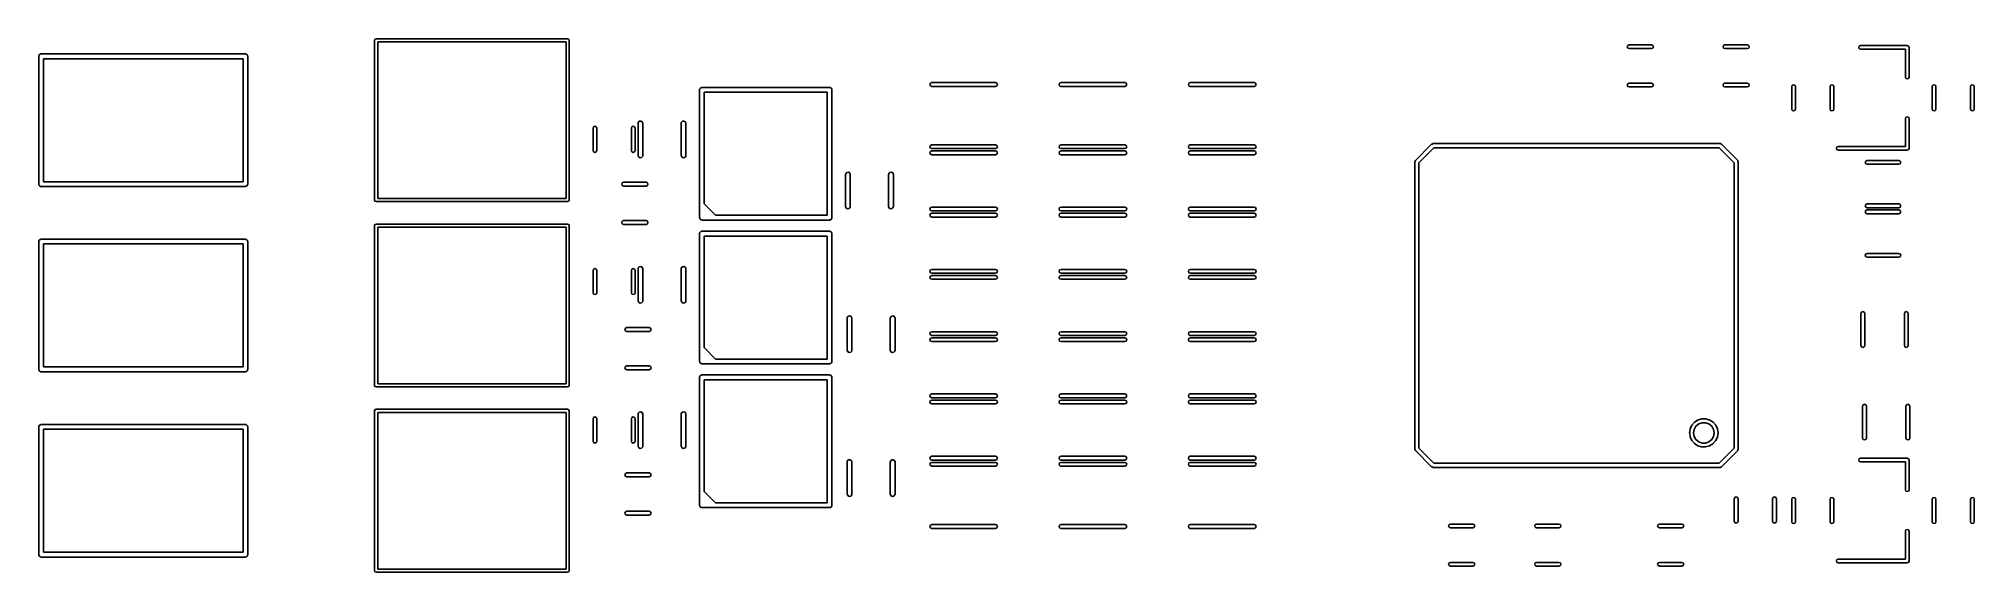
# Model space of a CAD drawing. Extents: x 2.82 to 5.21, y -3.91 to -3.25.
import ezdxf

# ---------------------------------------------------------------- set-up
doc = ezdxf.new("R2010")
doc.units = 0
doc.header["$MEASUREMENT"] = 0
doc.layers.add('BLACK', color=7, linetype='CONTINUOUS')

msp = doc.modelspace()

# ---------------------------------------------------------------- linework, layer by layer
at = {"layer": 'BLACK', "linetype": 'CONTINUOUS'}
for p, q in [((3.23799, -3.25591), (3.23857, -3.25451)), ((3.23799, -3.45276), (3.23799, -3.25591)), ((3.23857, -3.25451), (3.23996, -3.25394)), ((3.23996, -3.25394), (3.47618, -3.25394)), ((3.24193, -3.25787), (3.24193, -3.45079)), ((3.47421, -3.25787), (3.24193, -3.25787)), ((3.47421, -3.45079), (3.47421, -3.25787)), ((3.47618, -3.25394), (3.47757, -3.25451)), ((3.47757, -3.25451), (3.47815, -3.25591)), ((3.47815, -3.25591), (3.47815, -3.45276)), ((4.78307, -3.26378), (4.78376, -3.26211)), ((4.78376, -3.26545), (4.78307, -3.26378)), ((4.78376, -3.26211), (4.78543, -3.26142)), ((4.78543, -3.26614), (4.78376, -3.26545)), ((4.78543, -3.26142), (4.81299, -3.26142)), ((4.81299, -3.26614), (4.78543, -3.26614)), ((4.81299, -3.26142), (4.81466, -3.26211)), ((4.81466, -3.26545), (4.81299, -3.26614)), ((4.81466, -3.26211), (4.81535, -3.26378)), ((4.81535, -3.26378), (4.81466, -3.26545)), ((4.90118, -3.26378), (4.90187, -3.26211)), ((4.90187, -3.26545), (4.90118, -3.26378)), ((4.90187, -3.26211), (4.90354, -3.26142)), ((4.90354, -3.26614), (4.90187, -3.26545)), ((4.90354, -3.26142), (4.9311, -3.26142)), ((4.9311, -3.26614), (4.90354, -3.26614)), ((4.9311, -3.26142), (4.93277, -3.26211)), ((4.93277, -3.26545), (4.9311, -3.26614)), ((4.93277, -3.26211), (4.93346, -3.26378)), ((4.93346, -3.26378), (4.93277, -3.26545)), ((5.0685, -3.26457), (5.0692, -3.2629)), ((5.0692, -3.26624), (5.0685, -3.26457)), ((5.0692, -3.2629), (5.07087, -3.2622)), ((5.07087, -3.26693), (5.0692, -3.26624)), ((5.07087, -3.2622), (5.12835, -3.2622)), ((5.12598, -3.26693), (5.07087, -3.26693)), ((5.12598, -3.30118), (5.12598, -3.26693)), ((5.12835, -3.2622), (5.13002, -3.2629)), ((5.13002, -3.2629), (5.13071, -3.26457)), ((5.13071, -3.26457), (5.13071, -3.30118)), ((2.82382, -3.27559), (2.82389, -3.27521)), ((2.82382, -3.43307), (2.82382, -3.27559)), ((2.82386, -3.27508), (2.82393, -3.27496)), ((2.82389, -3.27521), (2.82386, -3.27508)), ((2.82393, -3.27496), (2.824, -3.27458)), ((2.824, -3.27458), (2.82449, -3.27399)), ((2.82449, -3.27399), (2.82487, -3.27333)), ((2.82487, -3.27333), (2.82512, -3.27324)), ((2.82512, -3.27324), (2.8253, -3.27303)), ((2.8253, -3.27303), (2.82605, -3.2729)), ((2.82605, -3.2729), (2.82677, -3.27264)), ((2.82677, -3.27264), (3.07874, -3.27264)), ((2.82972, -3.27854), (2.82972, -3.43012)), ((3.07579, -3.27854), (2.82972, -3.27854)), ((3.07579, -3.43012), (3.07579, -3.27854)), ((3.07874, -3.27264), (3.07912, -3.27271)), ((3.07912, -3.27271), (3.07925, -3.27268)), ((3.07925, -3.27268), (3.07937, -3.27275)), ((3.07937, -3.27275), (3.07975, -3.27282)), ((3.07975, -3.27282), (3.08034, -3.27331)), ((3.08034, -3.27331), (3.081, -3.27369)), ((3.081, -3.27369), (3.08109, -3.27394)), ((3.08109, -3.27394), (3.0813, -3.27411)), ((3.0813, -3.27411), (3.08143, -3.27487)), ((3.08143, -3.27487), (3.08169, -3.27559)), ((3.08169, -3.27559), (3.08169, -3.43307)), ((3.63878, -3.31693), (3.63885, -3.31655)), ((3.63878, -3.47441), (3.63878, -3.31693)), ((3.63882, -3.31642), (3.63889, -3.3163)), ((3.63885, -3.31655), (3.63882, -3.31642)), ((3.63889, -3.3163), (3.63896, -3.31592)), ((3.63896, -3.31592), (3.63945, -3.31533)), ((3.63945, -3.31533), (3.63983, -3.31467)), ((3.63983, -3.31467), (3.64008, -3.31458)), ((3.64008, -3.31458), (3.64026, -3.31437)), ((3.64026, -3.31437), (3.64101, -3.31424)), ((3.64101, -3.31424), (3.64173, -3.31398)), ((3.64173, -3.31398), (3.79921, -3.31398)), ((3.79921, -3.31398), (3.7996, -3.31404)), ((3.7996, -3.31404), (3.79973, -3.31402)), ((3.79973, -3.31402), (3.79984, -3.31409)), ((3.79984, -3.31409), (3.80022, -3.31415)), ((3.80022, -3.31415), (3.80081, -3.31465)), ((3.80081, -3.31465), (3.80147, -3.31503)), ((3.80147, -3.31503), (3.80157, -3.31528)), ((3.80157, -3.31528), (3.80177, -3.31545)), ((3.80177, -3.31545), (3.8019, -3.31621)), ((3.8019, -3.31621), (3.80217, -3.31693)), ((3.80217, -3.31693), (3.80217, -3.47441)), ((3.92283, -3.31024), (3.92353, -3.30857)), ((3.92353, -3.31191), (3.92283, -3.31024)), ((3.92353, -3.30857), (3.9252, -3.30787)), ((3.9252, -3.3126), (3.92353, -3.31191)), ((3.9252, -3.30787), (4.00394, -3.30787)), ((4.00394, -3.3126), (3.9252, -3.3126)), ((4.00394, -3.30787), (4.00561, -3.30857)), ((4.00561, -3.31191), (4.00394, -3.3126)), ((4.00561, -3.30857), (4.0063, -3.31024)), ((4.0063, -3.31024), (4.00561, -3.31191)), ((4.08228, -3.31024), (4.08298, -3.30857)), ((4.08298, -3.31191), (4.08228, -3.31024)), ((4.08298, -3.30857), (4.08465, -3.30787)), ((4.08465, -3.3126), (4.08298, -3.31191)), ((4.08465, -3.30787), (4.16339, -3.30787)), ((4.16339, -3.3126), (4.08465, -3.3126)), ((4.16339, -3.30787), (4.16506, -3.30857)), ((4.16506, -3.31191), (4.16339, -3.3126)), ((4.16506, -3.30857), (4.16575, -3.31024)), ((4.16575, -3.31024), (4.16506, -3.31191)), ((4.24173, -3.31024), (4.24242, -3.30857)), ((4.24242, -3.31191), (4.24173, -3.31024)), ((4.24242, -3.30857), (4.24409, -3.30787)), ((4.24409, -3.3126), (4.24242, -3.31191)), ((4.24409, -3.30787), (4.32283, -3.30787)), ((4.32283, -3.3126), (4.24409, -3.3126)), ((4.32283, -3.30787), (4.3245, -3.30857)), ((4.3245, -3.31191), (4.32283, -3.3126)), ((4.3245, -3.30857), (4.3252, -3.31024)), ((4.3252, -3.31024), (4.3245, -3.31191)), ((4.78307, -3.31102), (4.78376, -3.30935)), ((4.78376, -3.31269), (4.78307, -3.31102)), ((4.78376, -3.30935), (4.78543, -3.30866)), ((4.78543, -3.31339), (4.78376, -3.31269)), ((4.78543, -3.30866), (4.81299, -3.30866)), ((4.81299, -3.31339), (4.78543, -3.31339)), ((4.81299, -3.30866), (4.81466, -3.30935)), ((4.81466, -3.31269), (4.81299, -3.31339)), ((4.81466, -3.30935), (4.81535, -3.31102)), ((4.81535, -3.31102), (4.81466, -3.31269)), ((4.90118, -3.31102), (4.90187, -3.30935)), ((4.90187, -3.31269), (4.90118, -3.31102)), ((4.90187, -3.30935), (4.90354, -3.30866)), ((4.90354, -3.31339), (4.90187, -3.31269)), ((4.90354, -3.30866), (4.9311, -3.30866)), ((4.9311, -3.31339), (4.90354, -3.31339)), ((4.9311, -3.30866), (4.93277, -3.30935)), ((4.93277, -3.31269), (4.9311, -3.31339)), ((4.93277, -3.30935), (4.93346, -3.31102)), ((4.93346, -3.31102), (4.93277, -3.31269)), ((4.98583, -3.31299), (4.98652, -3.31132)), ((4.98583, -3.34055), (4.98583, -3.31299)), ((4.98652, -3.31132), (4.98819, -3.31063)), ((4.98819, -3.31063), (4.98986, -3.31132)), ((4.98986, -3.31132), (4.99055, -3.31299)), ((4.99055, -3.31299), (4.99055, -3.34055)), ((5.03307, -3.31299), (5.03376, -3.31132)), ((5.03307, -3.34055), (5.03307, -3.31299)), ((5.03376, -3.31132), (5.03543, -3.31063)), ((5.03543, -3.31063), (5.0371, -3.31132)), ((5.0371, -3.31132), (5.0378, -3.31299)), ((5.0378, -3.31299), (5.0378, -3.34055)), ((5.12668, -3.30285), (5.12598, -3.30118)), ((5.12835, -3.30354), (5.12668, -3.30285)), ((5.13002, -3.30285), (5.12835, -3.30354)), ((5.13071, -3.30118), (5.13002, -3.30285)), ((5.15906, -3.31299), (5.15975, -3.31132)), ((5.15906, -3.34055), (5.15906, -3.31299)), ((5.15975, -3.31132), (5.16142, -3.31063)), ((5.16142, -3.31063), (5.16309, -3.31132)), ((5.16309, -3.31132), (5.16378, -3.31299)), ((5.16378, -3.31299), (5.16378, -3.34055)), ((5.2063, -3.31299), (5.20699, -3.31132)), ((5.2063, -3.34055), (5.2063, -3.31299)), ((5.20699, -3.31132), (5.20866, -3.31063)), ((5.20866, -3.31063), (5.21033, -3.31132)), ((5.21033, -3.31132), (5.21102, -3.31299)), ((5.21102, -3.31299), (5.21102, -3.34055)), ((3.64469, -3.31988), (3.64469, -3.45744)), ((3.79626, -3.31988), (3.64469, -3.31988)), ((3.79626, -3.47146), (3.79626, -3.31988)), ((4.98652, -3.34222), (4.98583, -3.34055)), ((4.99055, -3.34055), (4.98986, -3.34222)), ((5.03376, -3.34222), (5.03307, -3.34055)), ((5.0378, -3.34055), (5.0371, -3.34222)), ((5.15975, -3.34222), (5.15906, -3.34055)), ((5.16378, -3.34055), (5.16309, -3.34222)), ((5.20699, -3.34222), (5.2063, -3.34055)), ((5.21102, -3.34055), (5.21033, -3.34222)), ((3.50748, -3.36417), (3.50817, -3.3625)), ((3.50748, -3.39173), (3.50748, -3.36417)), ((3.50817, -3.3625), (3.50984, -3.36181)), ((3.50984, -3.36181), (3.51151, -3.3625)), ((3.51151, -3.3625), (3.5122, -3.36417)), ((3.5122, -3.36417), (3.5122, -3.39173)), ((3.55472, -3.36417), (3.55542, -3.3625)), ((3.55472, -3.39173), (3.55472, -3.36417)), ((3.55542, -3.3625), (3.55709, -3.36181)), ((3.55709, -3.36181), (3.55876, -3.3625)), ((3.55876, -3.3625), (3.55945, -3.36417)), ((3.55945, -3.36417), (3.55945, -3.39173)), ((3.56299, -3.35827), (3.56317, -3.35726)), ((3.56299, -3.39764), (3.56299, -3.35827)), ((3.56317, -3.35726), (3.56447, -3.35571)), ((3.56447, -3.35571), (3.56646, -3.35536)), ((3.56646, -3.35536), (3.56821, -3.35637)), ((3.56821, -3.35637), (3.5689, -3.35827)), ((3.5689, -3.35827), (3.5689, -3.39764)), ((3.61614, -3.35827), (3.61632, -3.35726)), ((3.61614, -3.39764), (3.61614, -3.35827)), ((3.61632, -3.35726), (3.61762, -3.35571)), ((3.61762, -3.35571), (3.61961, -3.35536)), ((3.61961, -3.35536), (3.62136, -3.35637)), ((3.62136, -3.35637), (3.62205, -3.35827)), ((3.62205, -3.35827), (3.62205, -3.39764)), ((4.98819, -3.34291), (4.98652, -3.34222)), ((4.98986, -3.34222), (4.98819, -3.34291)), ((5.03543, -3.34291), (5.03376, -3.34222)), ((5.0371, -3.34222), (5.03543, -3.34291)), ((5.12598, -3.35236), (5.12668, -3.35069)), ((5.12598, -3.38661), (5.12598, -3.35236)), ((5.12668, -3.35069), (5.12835, -3.35)), ((5.12835, -3.35), (5.13002, -3.35069)), ((5.13002, -3.35069), (5.13071, -3.35236)), ((5.13071, -3.35236), (5.13071, -3.38898)), ((5.16142, -3.34291), (5.15975, -3.34222)), ((5.16309, -3.34222), (5.16142, -3.34291)), ((5.20866, -3.34291), (5.20699, -3.34222)), ((5.21033, -3.34222), (5.20866, -3.34291)), ((3.92283, -3.38701), (3.92353, -3.38534)), ((3.92353, -3.38868), (3.92283, -3.38701)), ((3.92353, -3.38534), (3.9252, -3.38465)), ((3.9252, -3.38937), (3.92353, -3.38868)), ((3.9252, -3.38465), (4.00394, -3.38465)), ((4.00394, -3.38937), (3.9252, -3.38937)), ((4.00394, -3.38465), (4.00561, -3.38534)), ((4.00561, -3.38868), (4.00394, -3.38937)), ((4.00561, -3.38534), (4.0063, -3.38701)), ((4.0063, -3.38701), (4.00561, -3.38868)), ((4.08228, -3.38701), (4.08298, -3.38534)), ((4.08298, -3.38868), (4.08228, -3.38701)), ((4.08298, -3.38534), (4.08465, -3.38465)), ((4.08465, -3.38937), (4.08298, -3.38868)), ((4.08465, -3.38465), (4.16339, -3.38465)), ((4.16339, -3.38937), (4.08465, -3.38937)), ((4.16339, -3.38465), (4.16506, -3.38534)), ((4.16506, -3.38868), (4.16339, -3.38937)), ((4.16506, -3.38534), (4.16575, -3.38701)), ((4.16575, -3.38701), (4.16506, -3.38868)), ((4.24173, -3.38701), (4.24242, -3.38534)), ((4.24242, -3.38868), (4.24173, -3.38701)), ((4.24242, -3.38534), (4.24409, -3.38465)), ((4.24409, -3.38937), (4.24242, -3.38868)), ((4.24409, -3.38465), (4.32283, -3.38465)), ((4.32283, -3.38937), (4.24409, -3.38937)), ((4.32283, -3.38465), (4.3245, -3.38534)), ((4.3245, -3.38868), (4.32283, -3.38937)), ((4.3245, -3.38534), (4.3252, -3.38701)), ((4.3252, -3.38701), (4.3245, -3.38868)), ((4.5217, -3.40391), (4.5417, -3.38391)), ((4.54451, -3.38818), (4.52597, -3.40671)), ((4.5417, -3.38391), (4.54222, -3.38369)), ((4.54222, -3.38369), (4.54347, -3.38318)), ((4.54347, -3.38318), (4.89747, -3.38318)), ((4.89644, -3.38818), (4.54451, -3.38818)), ((4.91497, -3.40671), (4.89644, -3.38818)), ((4.89747, -3.38318), (4.89924, -3.38391)), ((4.89924, -3.38391), (4.91924, -3.40391)), ((5.04094, -3.38898), (5.04164, -3.38731)), ((5.04164, -3.39065), (5.04094, -3.38898)), ((5.04164, -3.38731), (5.04331, -3.38661)), ((5.04331, -3.38661), (5.12598, -3.38661)), ((5.13071, -3.38898), (5.13002, -3.39065)), ((3.50817, -3.3934), (3.50748, -3.39173)), ((3.50984, -3.39409), (3.50817, -3.3934)), ((3.51151, -3.3934), (3.50984, -3.39409)), ((3.5122, -3.39173), (3.51151, -3.3934)), ((3.55542, -3.3934), (3.55472, -3.39173)), ((3.55709, -3.39409), (3.55542, -3.3934)), ((3.55876, -3.3934), (3.55709, -3.39409)), ((3.55945, -3.39173), (3.55876, -3.3934)), ((3.56368, -3.39954), (3.56299, -3.39764)), ((3.56543, -3.40055), (3.56368, -3.39954)), ((3.56742, -3.40019), (3.56543, -3.40055)), ((3.56872, -3.39865), (3.56742, -3.40019)), ((3.5689, -3.39764), (3.56872, -3.39865)), ((3.61683, -3.39954), (3.61614, -3.39764)), ((3.61858, -3.40055), (3.61683, -3.39954)), ((3.62057, -3.40019), (3.61858, -3.40055)), ((3.62187, -3.39865), (3.62057, -3.40019)), ((3.62205, -3.39764), (3.62187, -3.39865)), ((3.92283, -3.39449), (3.92353, -3.39282)), ((3.92353, -3.39616), (3.92283, -3.39449)), ((3.92353, -3.39282), (3.9252, -3.39213)), ((3.9252, -3.39685), (3.92353, -3.39616)), ((3.9252, -3.39213), (4.00394, -3.39213)), ((4.00394, -3.39685), (3.9252, -3.39685)), ((4.00394, -3.39213), (4.00561, -3.39282)), ((4.00561, -3.39616), (4.00394, -3.39685)), ((4.00561, -3.39282), (4.0063, -3.39449)), ((4.0063, -3.39449), (4.00561, -3.39616)), ((4.08228, -3.39449), (4.08298, -3.39282)), ((4.08298, -3.39616), (4.08228, -3.39449)), ((4.08298, -3.39282), (4.08465, -3.39213)), ((4.08465, -3.39685), (4.08298, -3.39616)), ((4.08465, -3.39213), (4.16339, -3.39213)), ((4.16339, -3.39685), (4.08465, -3.39685)), ((4.16339, -3.39213), (4.16506, -3.39282)), ((4.16506, -3.39616), (4.16339, -3.39685)), ((4.16506, -3.39282), (4.16575, -3.39449)), ((4.16575, -3.39449), (4.16506, -3.39616)), ((4.24173, -3.39449), (4.24242, -3.39282)), ((4.24242, -3.39616), (4.24173, -3.39449)), ((4.24242, -3.39282), (4.24409, -3.39213)), ((4.24409, -3.39685), (4.24242, -3.39616)), ((4.24409, -3.39213), (4.32283, -3.39213)), ((4.32283, -3.39685), (4.24409, -3.39685)), ((4.32283, -3.39213), (4.3245, -3.39282)), ((4.3245, -3.39616), (4.32283, -3.39685)), ((4.3245, -3.39282), (4.3252, -3.39449)), ((4.3252, -3.39449), (4.3245, -3.39616)), ((4.52097, -3.40568), (4.5217, -3.40391)), ((4.52097, -3.75968), (4.52097, -3.40568)), ((4.52597, -3.40671), (4.52597, -3.75864)), ((4.91497, -3.75864), (4.91497, -3.40671)), ((4.91924, -3.40391), (4.91945, -3.40443)), ((4.91945, -3.40443), (4.91997, -3.40568)), ((4.91997, -3.40568), (4.91997, -3.75968)), ((5.04331, -3.39134), (5.04164, -3.39065)), ((5.12835, -3.39134), (5.04331, -3.39134)), ((5.07638, -3.4063), (5.07707, -3.40463)), ((5.07707, -3.40797), (5.07638, -3.4063)), ((5.07707, -3.40463), (5.07874, -3.40394)), ((5.07874, -3.40866), (5.07707, -3.40797)), ((5.07874, -3.40394), (5.11811, -3.40394)), ((5.11811, -3.40866), (5.07874, -3.40866)), ((5.11811, -3.40394), (5.11978, -3.40463)), ((5.11978, -3.40797), (5.11811, -3.40866)), ((5.11978, -3.40463), (5.12047, -3.4063)), ((5.12047, -3.4063), (5.11978, -3.40797)), ((5.13002, -3.39065), (5.12835, -3.39134)), ((2.82408, -3.43379), (2.82382, -3.43307)), ((2.82421, -3.43455), (2.82408, -3.43379)), ((2.82442, -3.43472), (2.82421, -3.43455)), ((2.82451, -3.43497), (2.82442, -3.43472)), ((2.82517, -3.43535), (2.82451, -3.43497)), ((2.82576, -3.43585), (2.82517, -3.43535)), ((2.82615, -3.43591), (2.82576, -3.43585)), ((2.82626, -3.43598), (2.82615, -3.43591)), ((2.82639, -3.43596), (2.82626, -3.43598)), ((2.82677, -3.43602), (2.82639, -3.43596)), ((3.07874, -3.43602), (2.82677, -3.43602)), ((2.82972, -3.43012), (3.07579, -3.43012)), ((3.07946, -3.43576), (3.07874, -3.43602)), ((3.08022, -3.43563), (3.07946, -3.43576)), ((3.08039, -3.43542), (3.08022, -3.43563)), ((3.08064, -3.43533), (3.08039, -3.43542)), ((3.08102, -3.43467), (3.08064, -3.43533)), ((3.08151, -3.43408), (3.08102, -3.43467)), ((3.08158, -3.4337), (3.08151, -3.43408)), ((3.08165, -3.43358), (3.08158, -3.4337)), ((3.08169, -3.43307), (3.08163, -3.43345)), ((3.08163, -3.43345), (3.08165, -3.43358)), ((3.54291, -3.43307), (3.54361, -3.4314)), ((3.54361, -3.43474), (3.54291, -3.43307)), ((3.54361, -3.4314), (3.54528, -3.43071)), ((3.54528, -3.43543), (3.54361, -3.43474)), ((3.54528, -3.43071), (3.57283, -3.43071)), ((3.57283, -3.43543), (3.54528, -3.43543)), ((3.57283, -3.43071), (3.5745, -3.4314)), ((3.5745, -3.43474), (3.57283, -3.43543)), ((3.5745, -3.4314), (3.5752, -3.43307)), ((3.5752, -3.43307), (3.5745, -3.43474)), ((3.8189, -3.42126), (3.81908, -3.42025)), ((3.8189, -3.46063), (3.8189, -3.42126)), ((3.81908, -3.42025), (3.82037, -3.4187)), ((3.82037, -3.4187), (3.82236, -3.41835)), ((3.82236, -3.41835), (3.82411, -3.41936)), ((3.82411, -3.41936), (3.8248, -3.42126)), ((3.8248, -3.42126), (3.8248, -3.46063)), ((3.87205, -3.42126), (3.87223, -3.42025)), ((3.87205, -3.46063), (3.87205, -3.42126)), ((3.87223, -3.42025), (3.87352, -3.4187)), ((3.87352, -3.4187), (3.87551, -3.41835)), ((3.87551, -3.41835), (3.87726, -3.41936)), ((3.87726, -3.41936), (3.87795, -3.42126)), ((3.87795, -3.42126), (3.87795, -3.46063)), ((3.23857, -3.45415), (3.23799, -3.45276)), ((3.23996, -3.45472), (3.23857, -3.45415)), ((3.47618, -3.45472), (3.23996, -3.45472)), ((3.24193, -3.45079), (3.47421, -3.45079)), ((3.47757, -3.45415), (3.47618, -3.45472)), ((3.47815, -3.45276), (3.47757, -3.45415)), ((3.64469, -3.45744), (3.6587, -3.47146)), ((3.81959, -3.46253), (3.8189, -3.46063)), ((3.8248, -3.46063), (3.82463, -3.46164)), ((3.87274, -3.46253), (3.87205, -3.46063)), ((3.87795, -3.46063), (3.87777, -3.46164)), ((3.92353, -3.46211), (3.9252, -3.46142)), ((3.9252, -3.46142), (4.00394, -3.46142)), ((4.00394, -3.46142), (4.00561, -3.46211)), ((4.08298, -3.46211), (4.08465, -3.46142)), ((4.08465, -3.46142), (4.16339, -3.46142)), ((4.16339, -3.46142), (4.16506, -3.46211)), ((4.24242, -3.46211), (4.24409, -3.46142)), ((4.24409, -3.46142), (4.32283, -3.46142)), ((4.32283, -3.46142), (4.3245, -3.46211)), ((5.07638, -3.45984), (5.07707, -3.45817)), ((5.07707, -3.46151), (5.07638, -3.45984)), ((5.07707, -3.45817), (5.07874, -3.45748)), ((5.07874, -3.45748), (5.11811, -3.45748)), ((5.11811, -3.45748), (5.11978, -3.45817)), ((5.11978, -3.45817), (5.12047, -3.45984)), ((5.12047, -3.45984), (5.11978, -3.46151)), ((3.23799, -3.48425), (3.23857, -3.48286)), ((3.23799, -3.6811), (3.23799, -3.48425)), ((3.23857, -3.48286), (3.23996, -3.48228)), ((3.23996, -3.48228), (3.47618, -3.48228)), ((3.47618, -3.48228), (3.47757, -3.48286)), ((3.47757, -3.48286), (3.47815, -3.48425)), ((3.47815, -3.48425), (3.47815, -3.6811)), ((3.54291, -3.48031), (3.54361, -3.47864)), ((3.54361, -3.48199), (3.54291, -3.48031)), ((3.54361, -3.47864), (3.54528, -3.47795)), ((3.54528, -3.48268), (3.54361, -3.48199)), ((3.54528, -3.47795), (3.57283, -3.47795)), ((3.57283, -3.48268), (3.54528, -3.48268)), ((3.57283, -3.47795), (3.5745, -3.47864)), ((3.5745, -3.48199), (3.57283, -3.48268)), ((3.5745, -3.47864), (3.5752, -3.48031)), ((3.5752, -3.48031), (3.5745, -3.48199)), ((3.63904, -3.47513), (3.63878, -3.47441)), ((3.63918, -3.47589), (3.63904, -3.47513)), ((3.63938, -3.47606), (3.63918, -3.47589)), ((3.63947, -3.47631), (3.63938, -3.47606)), ((3.64013, -3.47669), (3.63947, -3.47631)), ((3.64072, -3.47718), (3.64013, -3.47669)), ((3.64111, -3.47725), (3.64072, -3.47718)), ((3.64122, -3.47732), (3.64111, -3.47725)), ((3.64135, -3.47729), (3.64122, -3.47732)), ((3.64173, -3.47736), (3.64135, -3.47729)), ((3.79921, -3.47736), (3.64173, -3.47736)), ((3.6587, -3.47146), (3.79626, -3.47146)), ((3.79993, -3.4771), (3.79921, -3.47736)), ((3.80069, -3.47697), (3.79993, -3.4771)), ((3.80086, -3.47676), (3.80069, -3.47697)), ((3.80111, -3.47667), (3.80086, -3.47676)), ((3.80149, -3.47601), (3.80111, -3.47667)), ((3.80199, -3.47542), (3.80149, -3.47601)), ((3.80205, -3.47504), (3.80199, -3.47542)), ((3.80212, -3.47492), (3.80205, -3.47504)), ((3.80217, -3.47441), (3.8021, -3.47479)), ((3.8021, -3.47479), (3.80212, -3.47492)), ((3.82134, -3.46354), (3.81959, -3.46253)), ((3.82333, -3.46319), (3.82134, -3.46354)), ((3.82463, -3.46164), (3.82333, -3.46319)), ((3.87449, -3.46354), (3.87274, -3.46253)), ((3.87648, -3.46319), (3.87449, -3.46354)), ((3.87777, -3.46164), (3.87648, -3.46319)), ((3.92283, -3.46378), (3.92353, -3.46211)), ((3.92353, -3.46545), (3.92283, -3.46378)), ((3.92283, -3.47126), (3.92353, -3.46959)), ((3.92353, -3.47293), (3.92283, -3.47126)), ((3.9252, -3.46614), (3.92353, -3.46545)), ((3.92353, -3.46959), (3.9252, -3.4689)), ((3.9252, -3.47362), (3.92353, -3.47293)), ((4.00394, -3.46614), (3.9252, -3.46614)), ((3.9252, -3.4689), (4.00394, -3.4689)), ((4.00394, -3.47362), (3.9252, -3.47362)), ((4.00561, -3.46545), (4.00394, -3.46614)), ((4.00394, -3.4689), (4.00561, -3.46959)), ((4.00561, -3.47293), (4.00394, -3.47362)), ((4.00561, -3.46211), (4.0063, -3.46378)), ((4.0063, -3.46378), (4.00561, -3.46545)), ((4.00561, -3.46959), (4.0063, -3.47126)), ((4.0063, -3.47126), (4.00561, -3.47293)), ((4.08228, -3.46378), (4.08298, -3.46211)), ((4.08298, -3.46545), (4.08228, -3.46378)), ((4.08228, -3.47126), (4.08298, -3.46959)), ((4.08298, -3.47293), (4.08228, -3.47126)), ((4.08465, -3.46614), (4.08298, -3.46545)), ((4.08298, -3.46959), (4.08465, -3.4689)), ((4.08465, -3.47362), (4.08298, -3.47293)), ((4.16339, -3.46614), (4.08465, -3.46614)), ((4.08465, -3.4689), (4.16339, -3.4689)), ((4.16339, -3.47362), (4.08465, -3.47362)), ((4.16506, -3.46545), (4.16339, -3.46614)), ((4.16339, -3.4689), (4.16506, -3.46959)), ((4.16506, -3.47293), (4.16339, -3.47362)), ((4.16506, -3.46211), (4.16575, -3.46378)), ((4.16575, -3.46378), (4.16506, -3.46545)), ((4.16506, -3.46959), (4.16575, -3.47126)), ((4.16575, -3.47126), (4.16506, -3.47293)), ((4.24173, -3.46378), (4.24242, -3.46211)), ((4.24242, -3.46545), (4.24173, -3.46378)), ((4.24173, -3.47126), (4.24242, -3.46959)), ((4.24242, -3.47293), (4.24173, -3.47126)), ((4.24409, -3.46614), (4.24242, -3.46545)), ((4.24242, -3.46959), (4.24409, -3.4689)), ((4.24409, -3.47362), (4.24242, -3.47293)), ((4.32283, -3.46614), (4.24409, -3.46614)), ((4.24409, -3.4689), (4.32283, -3.4689)), ((4.32283, -3.47362), (4.24409, -3.47362)), ((4.3245, -3.46545), (4.32283, -3.46614)), ((4.32283, -3.4689), (4.3245, -3.46959)), ((4.3245, -3.47293), (4.32283, -3.47362)), ((4.3245, -3.46211), (4.3252, -3.46378)), ((4.3252, -3.46378), (4.3245, -3.46545)), ((4.3245, -3.46959), (4.3252, -3.47126)), ((4.3252, -3.47126), (4.3245, -3.47293)), ((5.07638, -3.46732), (5.07707, -3.46565)), ((5.07707, -3.46899), (5.07638, -3.46732)), ((5.07874, -3.4622), (5.07707, -3.46151)), ((5.07707, -3.46565), (5.07874, -3.46496)), ((5.07874, -3.46969), (5.07707, -3.46899)), ((5.11811, -3.4622), (5.07874, -3.4622)), ((5.07874, -3.46496), (5.11811, -3.46496)), ((5.11811, -3.46969), (5.07874, -3.46969)), ((5.11978, -3.46151), (5.11811, -3.4622)), ((5.11811, -3.46496), (5.11978, -3.46565)), ((5.11978, -3.46899), (5.11811, -3.46969)), ((5.11978, -3.46565), (5.12047, -3.46732)), ((5.12047, -3.46732), (5.11978, -3.46899)), ((2.82382, -3.50394), (2.82389, -3.50355)), ((2.82382, -3.66142), (2.82382, -3.50394)), ((2.82386, -3.50342), (2.82393, -3.50331)), ((2.82389, -3.50355), (2.82386, -3.50342)), ((2.82393, -3.50331), (2.824, -3.50293)), ((2.824, -3.50293), (2.82449, -3.50234)), ((2.82449, -3.50234), (2.82487, -3.50168)), ((2.82487, -3.50168), (2.82512, -3.50158)), ((2.82512, -3.50158), (2.8253, -3.50138)), ((2.8253, -3.50138), (2.82605, -3.50125)), ((2.82605, -3.50125), (2.82677, -3.50098)), ((2.82677, -3.50098), (3.07874, -3.50098)), ((2.82972, -3.50689), (2.82972, -3.65846)), ((3.07579, -3.50689), (2.82972, -3.50689)), ((3.07579, -3.65846), (3.07579, -3.50689)), ((3.07874, -3.50098), (3.07912, -3.50105)), ((3.07912, -3.50105), (3.07925, -3.50103)), ((3.07925, -3.50103), (3.07937, -3.50109)), ((3.07937, -3.50109), (3.07975, -3.50116)), ((3.07975, -3.50116), (3.08034, -3.50166)), ((3.08034, -3.50166), (3.081, -3.50204)), ((3.081, -3.50204), (3.08109, -3.50229)), ((3.08109, -3.50229), (3.0813, -3.50246)), ((3.0813, -3.50246), (3.08143, -3.50322)), ((3.08143, -3.50322), (3.08169, -3.50394)), ((3.08169, -3.50394), (3.08169, -3.66142)), ((3.24193, -3.48622), (3.24193, -3.67913)), ((3.47421, -3.48622), (3.24193, -3.48622)), ((3.47421, -3.67913), (3.47421, -3.48622)), ((3.63878, -3.49409), (3.63885, -3.49371)), ((3.63878, -3.65157), (3.63878, -3.49409)), ((3.63882, -3.49358), (3.63889, -3.49347)), ((3.63885, -3.49371), (3.63882, -3.49358)), ((3.63889, -3.49347), (3.63896, -3.49308)), ((3.63896, -3.49308), (3.63945, -3.4925)), ((3.63945, -3.4925), (3.63983, -3.49183)), ((3.63983, -3.49183), (3.64008, -3.49174)), ((3.64008, -3.49174), (3.64026, -3.49154)), ((3.64026, -3.49154), (3.64101, -3.4914)), ((3.64101, -3.4914), (3.64173, -3.49114)), ((3.64173, -3.49114), (3.79921, -3.49114)), ((3.64469, -3.49705), (3.64469, -3.6346)), ((3.79626, -3.49705), (3.64469, -3.49705)), ((3.79626, -3.64862), (3.79626, -3.49705)), ((3.79921, -3.49114), (3.7996, -3.49121)), ((3.7996, -3.49121), (3.79973, -3.49119)), ((3.79973, -3.49119), (3.79984, -3.49125)), ((3.79984, -3.49125), (3.80022, -3.49132)), ((3.80022, -3.49132), (3.80081, -3.49181)), ((3.80081, -3.49181), (3.80147, -3.4922)), ((3.80147, -3.4922), (3.80157, -3.49245)), ((3.80157, -3.49245), (3.80177, -3.49262)), ((3.80177, -3.49262), (3.8019, -3.49337)), ((3.8019, -3.49337), (3.80217, -3.49409)), ((3.80217, -3.49409), (3.80217, -3.65157)), ((5.07638, -3.52087), (5.07707, -3.5192)), ((5.07707, -3.52254), (5.07638, -3.52087)), ((5.07707, -3.5192), (5.07874, -3.5185)), ((5.07874, -3.52323), (5.07707, -3.52254)), ((5.07874, -3.5185), (5.11811, -3.5185)), ((5.11811, -3.52323), (5.07874, -3.52323)), ((5.11811, -3.5185), (5.11978, -3.5192)), ((5.11978, -3.52254), (5.11811, -3.52323)), ((5.11978, -3.5192), (5.12047, -3.52087)), ((5.12047, -3.52087), (5.11978, -3.52254)), ((3.50748, -3.53937), (3.50817, -3.5377)), ((3.50748, -3.56693), (3.50748, -3.53937)), ((3.50817, -3.5377), (3.50984, -3.53701)), ((3.50984, -3.53701), (3.51151, -3.5377)), ((3.51151, -3.5377), (3.5122, -3.53937)), ((3.5122, -3.53937), (3.5122, -3.56693)), ((3.55472, -3.53937), (3.55542, -3.5377)), ((3.55472, -3.56693), (3.55472, -3.53937)), ((3.55542, -3.5377), (3.55709, -3.53701)), ((3.55709, -3.53701), (3.55876, -3.5377)), ((3.55876, -3.5377), (3.55945, -3.53937)), ((3.55945, -3.53937), (3.55945, -3.56693)), ((3.56299, -3.5374), (3.56317, -3.53639)), ((3.56299, -3.57677), (3.56299, -3.5374)), ((3.56317, -3.53639), (3.56447, -3.53484)), ((3.56447, -3.53484), (3.56646, -3.53449)), ((3.56646, -3.53449), (3.56821, -3.5355)), ((3.56821, -3.5355), (3.5689, -3.5374)), ((3.5689, -3.5374), (3.5689, -3.57677)), ((3.61614, -3.5374), (3.61632, -3.53639)), ((3.61614, -3.57677), (3.61614, -3.5374)), ((3.61632, -3.53639), (3.61762, -3.53484)), ((3.61762, -3.53484), (3.61961, -3.53449)), ((3.61961, -3.53449), (3.62136, -3.5355)), ((3.62136, -3.5355), (3.62205, -3.5374)), ((3.62205, -3.5374), (3.62205, -3.57677)), ((3.92283, -3.54055), (3.92353, -3.53888)), ((3.92353, -3.54222), (3.92283, -3.54055)), ((3.92283, -3.54803), (3.92353, -3.54636)), ((3.92353, -3.5497), (3.92283, -3.54803)), ((3.92353, -3.53888), (3.9252, -3.53819)), ((3.9252, -3.54291), (3.92353, -3.54222)), ((3.92353, -3.54636), (3.9252, -3.54567)), ((3.9252, -3.55039), (3.92353, -3.5497)), ((3.9252, -3.53819), (4.00394, -3.53819)), ((4.00394, -3.54291), (3.9252, -3.54291)), ((3.9252, -3.54567), (4.00394, -3.54567)), ((4.00394, -3.55039), (3.9252, -3.55039)), ((4.00394, -3.53819), (4.00561, -3.53888)), ((4.00561, -3.54222), (4.00394, -3.54291)), ((4.00394, -3.54567), (4.00561, -3.54636)), ((4.00561, -3.5497), (4.00394, -3.55039)), ((4.00561, -3.53888), (4.0063, -3.54055)), ((4.0063, -3.54055), (4.00561, -3.54222)), ((4.00561, -3.54636), (4.0063, -3.54803)), ((4.0063, -3.54803), (4.00561, -3.5497)), ((4.08228, -3.54055), (4.08298, -3.53888)), ((4.08298, -3.54222), (4.08228, -3.54055)), ((4.08228, -3.54803), (4.08298, -3.54636)), ((4.08298, -3.5497), (4.08228, -3.54803)), ((4.08298, -3.53888), (4.08465, -3.53819)), ((4.08465, -3.54291), (4.08298, -3.54222)), ((4.08298, -3.54636), (4.08465, -3.54567)), ((4.08465, -3.55039), (4.08298, -3.5497)), ((4.08465, -3.53819), (4.16339, -3.53819)), ((4.16339, -3.54291), (4.08465, -3.54291)), ((4.08465, -3.54567), (4.16339, -3.54567)), ((4.16339, -3.55039), (4.08465, -3.55039)), ((4.16339, -3.53819), (4.16506, -3.53888)), ((4.16506, -3.54222), (4.16339, -3.54291)), ((4.16339, -3.54567), (4.16506, -3.54636)), ((4.16506, -3.5497), (4.16339, -3.55039)), ((4.16506, -3.53888), (4.16575, -3.54055)), ((4.16575, -3.54055), (4.16506, -3.54222)), ((4.16506, -3.54636), (4.16575, -3.54803)), ((4.16575, -3.54803), (4.16506, -3.5497)), ((4.24173, -3.54055), (4.24242, -3.53888)), ((4.24242, -3.54222), (4.24173, -3.54055)), ((4.24173, -3.54803), (4.24242, -3.54636)), ((4.24242, -3.5497), (4.24173, -3.54803)), ((4.24242, -3.53888), (4.24409, -3.53819)), ((4.24409, -3.54291), (4.24242, -3.54222)), ((4.24242, -3.54636), (4.24409, -3.54567)), ((4.24409, -3.55039), (4.24242, -3.5497)), ((4.24409, -3.53819), (4.32283, -3.53819)), ((4.32283, -3.54291), (4.24409, -3.54291)), ((4.24409, -3.54567), (4.32283, -3.54567)), ((4.32283, -3.55039), (4.24409, -3.55039)), ((4.32283, -3.53819), (4.3245, -3.53888)), ((4.3245, -3.54222), (4.32283, -3.54291)), ((4.32283, -3.54567), (4.3245, -3.54636)), ((4.3245, -3.5497), (4.32283, -3.55039)), ((4.3245, -3.53888), (4.3252, -3.54055)), ((4.3252, -3.54055), (4.3245, -3.54222)), ((4.3245, -3.54636), (4.3252, -3.54803)), ((4.3252, -3.54803), (4.3245, -3.5497)), ((3.50817, -3.5686), (3.50748, -3.56693)), ((3.50984, -3.56929), (3.50817, -3.5686)), ((3.51151, -3.5686), (3.50984, -3.56929)), ((3.5122, -3.56693), (3.51151, -3.5686)), ((3.55542, -3.5686), (3.55472, -3.56693)), ((3.55709, -3.56929), (3.55542, -3.5686)), ((3.55876, -3.5686), (3.55709, -3.56929)), ((3.55945, -3.56693), (3.55876, -3.5686)), ((3.56368, -3.57867), (3.56299, -3.57677)), ((3.56543, -3.57968), (3.56368, -3.57867)), ((3.56742, -3.57933), (3.56543, -3.57968)), ((3.56872, -3.57778), (3.56742, -3.57933)), ((3.5689, -3.57677), (3.56872, -3.57778)), ((3.61683, -3.57867), (3.61614, -3.57677)), ((3.61858, -3.57968), (3.61683, -3.57867)), ((3.62057, -3.57933), (3.61858, -3.57968)), ((3.62187, -3.57778), (3.62057, -3.57933)), ((3.62205, -3.57677), (3.62187, -3.57778)), ((3.82087, -3.59843), (3.82104, -3.59742)), ((3.82087, -3.6378), (3.82087, -3.59843)), ((3.82104, -3.59742), (3.82234, -3.59587)), ((3.82234, -3.59587), (3.82433, -3.59552)), ((3.82433, -3.59552), (3.82608, -3.59653)), ((3.82608, -3.59653), (3.82677, -3.59843)), ((3.82677, -3.59843), (3.82677, -3.6378)), ((3.87402, -3.59843), (3.87419, -3.59742)), ((3.87402, -3.6378), (3.87402, -3.59843)), ((3.87419, -3.59742), (3.87549, -3.59587)), ((3.87549, -3.59587), (3.87748, -3.59552)), ((3.87748, -3.59552), (3.87923, -3.59653)), ((3.87923, -3.59653), (3.87992, -3.59843)), ((3.87992, -3.59843), (3.87992, -3.6378)), ((5.07126, -3.59252), (5.07195, -3.59085)), ((5.07126, -3.63189), (5.07126, -3.59252)), ((5.07195, -3.59085), (5.07362, -3.59016)), ((5.07362, -3.59016), (5.07529, -3.59085)), ((5.07529, -3.59085), (5.07598, -3.59252)), ((5.07598, -3.59252), (5.07598, -3.63189)), ((5.1248, -3.59252), (5.1255, -3.59085)), ((5.1248, -3.63189), (5.1248, -3.59252)), ((5.1255, -3.59085), (5.12717, -3.59016)), ((5.12717, -3.59016), (5.12884, -3.59085)), ((5.12884, -3.59085), (5.12953, -3.59252)), ((5.12953, -3.59252), (5.12953, -3.63189)), ((3.54685, -3.6122), (3.54754, -3.61053)), ((3.54754, -3.61388), (3.54685, -3.6122)), ((3.54754, -3.61053), (3.54921, -3.60984)), ((3.54921, -3.61457), (3.54754, -3.61388)), ((3.54921, -3.60984), (3.57677, -3.60984)), ((3.57677, -3.61457), (3.54921, -3.61457)), ((3.57677, -3.60984), (3.57844, -3.61053)), ((3.57844, -3.61388), (3.57677, -3.61457)), ((3.57844, -3.61053), (3.57913, -3.6122)), ((3.57913, -3.6122), (3.57844, -3.61388)), ((3.92283, -3.61732), (3.92353, -3.61565)), ((3.92353, -3.61899), (3.92283, -3.61732)), ((3.92283, -3.6248), (3.92353, -3.62313)), ((3.92353, -3.62647), (3.92283, -3.6248)), ((3.92353, -3.61565), (3.9252, -3.61496)), ((3.9252, -3.61969), (3.92353, -3.61899)), ((3.92353, -3.62313), (3.9252, -3.62244)), ((3.9252, -3.62717), (3.92353, -3.62647)), ((3.9252, -3.61496), (4.00394, -3.61496)), ((4.00394, -3.61969), (3.9252, -3.61969)), ((3.9252, -3.62244), (4.00394, -3.62244)), ((4.00394, -3.62717), (3.9252, -3.62717)), ((4.00394, -3.61496), (4.00561, -3.61565)), ((4.00561, -3.61899), (4.00394, -3.61969)), ((4.00394, -3.62244), (4.00561, -3.62313)), ((4.00561, -3.62647), (4.00394, -3.62717)), ((4.00561, -3.61565), (4.0063, -3.61732)), ((4.0063, -3.61732), (4.00561, -3.61899)), ((4.00561, -3.62313), (4.0063, -3.6248)), ((4.0063, -3.6248), (4.00561, -3.62647)), ((4.08228, -3.61732), (4.08298, -3.61565)), ((4.08298, -3.61899), (4.08228, -3.61732)), ((4.08228, -3.6248), (4.08298, -3.62313)), ((4.08298, -3.62647), (4.08228, -3.6248)), ((4.08298, -3.61565), (4.08465, -3.61496)), ((4.08465, -3.61969), (4.08298, -3.61899)), ((4.08298, -3.62313), (4.08465, -3.62244)), ((4.08465, -3.62717), (4.08298, -3.62647)), ((4.08465, -3.61496), (4.16339, -3.61496)), ((4.16339, -3.61969), (4.08465, -3.61969)), ((4.08465, -3.62244), (4.16339, -3.62244)), ((4.16339, -3.62717), (4.08465, -3.62717)), ((4.16339, -3.61496), (4.16506, -3.61565)), ((4.16506, -3.61899), (4.16339, -3.61969)), ((4.16339, -3.62244), (4.16506, -3.62313)), ((4.16506, -3.62647), (4.16339, -3.62717)), ((4.16506, -3.61565), (4.16575, -3.61732)), ((4.16575, -3.61732), (4.16506, -3.61899)), ((4.16506, -3.62313), (4.16575, -3.6248)), ((4.16575, -3.6248), (4.16506, -3.62647)), ((4.24173, -3.61732), (4.24242, -3.61565)), ((4.24242, -3.61899), (4.24173, -3.61732)), ((4.24173, -3.6248), (4.24242, -3.62313)), ((4.24242, -3.62647), (4.24173, -3.6248)), ((4.24242, -3.61565), (4.24409, -3.61496)), ((4.24409, -3.61969), (4.24242, -3.61899)), ((4.24242, -3.62313), (4.24409, -3.62244)), ((4.24409, -3.62717), (4.24242, -3.62647)), ((4.24409, -3.61496), (4.32283, -3.61496)), ((4.32283, -3.61969), (4.24409, -3.61969)), ((4.24409, -3.62244), (4.32283, -3.62244)), ((4.32283, -3.62717), (4.24409, -3.62717)), ((4.32283, -3.61496), (4.3245, -3.61565)), ((4.3245, -3.61899), (4.32283, -3.61969)), ((4.32283, -3.62244), (4.3245, -3.62313)), ((4.3245, -3.62647), (4.32283, -3.62717)), ((4.3245, -3.61565), (4.3252, -3.61732)), ((4.3252, -3.61732), (4.3245, -3.61899)), ((4.3245, -3.62313), (4.3252, -3.6248)), ((4.3252, -3.6248), (4.3245, -3.62647)), ((3.63904, -3.6523), (3.63878, -3.65157)), ((3.63918, -3.65305), (3.63904, -3.6523)), ((3.64469, -3.6346), (3.6587, -3.64862)), ((3.6587, -3.64862), (3.79626, -3.64862)), ((3.80205, -3.6522), (3.80199, -3.65258)), ((3.80212, -3.65209), (3.80205, -3.6522)), ((3.80217, -3.65157), (3.8021, -3.65196)), ((3.8021, -3.65196), (3.80212, -3.65209)), ((3.82156, -3.63969), (3.82087, -3.6378)), ((3.82331, -3.6407), (3.82156, -3.63969)), ((3.8253, -3.64035), (3.82331, -3.6407)), ((3.82659, -3.63881), (3.8253, -3.64035)), ((3.82677, -3.6378), (3.82659, -3.63881)), ((3.87471, -3.63969), (3.87402, -3.6378)), ((3.87646, -3.6407), (3.87471, -3.63969)), ((3.87844, -3.64035), (3.87646, -3.6407)), ((3.87974, -3.63881), (3.87844, -3.64035)), ((3.87992, -3.6378), (3.87974, -3.63881)), ((5.07195, -3.63356), (5.07126, -3.63189)), ((5.07362, -3.63425), (5.07195, -3.63356)), ((5.07529, -3.63356), (5.07362, -3.63425)), ((5.07598, -3.63189), (5.07529, -3.63356)), ((5.1255, -3.63356), (5.1248, -3.63189)), ((5.12717, -3.63425), (5.1255, -3.63356)), ((5.12884, -3.63356), (5.12717, -3.63425)), ((5.12953, -3.63189), (5.12884, -3.63356)), ((2.82408, -3.66214), (2.82382, -3.66142)), ((2.82421, -3.66289), (2.82408, -3.66214)), ((2.82442, -3.66306), (2.82421, -3.66289)), ((2.82451, -3.66332), (2.82442, -3.66306)), ((2.82517, -3.6637), (2.82451, -3.66332)), ((2.82576, -3.66419), (2.82517, -3.6637)), ((2.82615, -3.66426), (2.82576, -3.66419)), ((2.82626, -3.66433), (2.82615, -3.66426)), ((2.82639, -3.6643), (2.82626, -3.66433)), ((2.82677, -3.66437), (2.82639, -3.6643)), ((3.07874, -3.66437), (2.82677, -3.66437)), ((2.82972, -3.65846), (3.07579, -3.65846)), ((3.07946, -3.66411), (3.07874, -3.66437)), ((3.08022, -3.66397), (3.07946, -3.66411)), ((3.08039, -3.66377), (3.08022, -3.66397)), ((3.08064, -3.66368), (3.08039, -3.66377)), ((3.08102, -3.66301), (3.08064, -3.66368)), ((3.08151, -3.66243), (3.08102, -3.66301)), ((3.08158, -3.66204), (3.08151, -3.66243)), ((3.08165, -3.66193), (3.08158, -3.66204)), ((3.08169, -3.66142), (3.08163, -3.6618)), ((3.08163, -3.6618), (3.08165, -3.66193)), ((3.54685, -3.65945), (3.54754, -3.65778)), ((3.54754, -3.66112), (3.54685, -3.65945)), ((3.54754, -3.65778), (3.54921, -3.65709)), ((3.54921, -3.66181), (3.54754, -3.66112)), ((3.54921, -3.65709), (3.57677, -3.65709)), ((3.57677, -3.66181), (3.54921, -3.66181)), ((3.57677, -3.65709), (3.57844, -3.65778)), ((3.57844, -3.66112), (3.57677, -3.66181)), ((3.57844, -3.65778), (3.57913, -3.65945)), ((3.57913, -3.65945), (3.57844, -3.66112)), ((3.63878, -3.67126), (3.63885, -3.67088)), ((3.63878, -3.82874), (3.63878, -3.67126)), ((3.63882, -3.67075), (3.63889, -3.67063)), ((3.63885, -3.67088), (3.63882, -3.67075)), ((3.63889, -3.67063), (3.63896, -3.67025)), ((3.63896, -3.67025), (3.63945, -3.66966)), ((3.63938, -3.65322), (3.63918, -3.65305)), ((3.63947, -3.65347), (3.63938, -3.65322)), ((3.63945, -3.66966), (3.63983, -3.669)), ((3.64013, -3.65386), (3.63947, -3.65347)), ((3.63983, -3.669), (3.64008, -3.66891)), ((3.64008, -3.66891), (3.64026, -3.6687)), ((3.64072, -3.65435), (3.64013, -3.65386)), ((3.64026, -3.6687), (3.64101, -3.66857)), ((3.64111, -3.65442), (3.64072, -3.65435)), ((3.64101, -3.66857), (3.64173, -3.66831)), ((3.64122, -3.65448), (3.64111, -3.65442)), ((3.64135, -3.65446), (3.64122, -3.65448)), ((3.64173, -3.65453), (3.64135, -3.65446)), ((3.79921, -3.65453), (3.64173, -3.65453)), ((3.64173, -3.66831), (3.79921, -3.66831)), ((3.64469, -3.67421), (3.64469, -3.81177)), ((3.79626, -3.67421), (3.64469, -3.67421)), ((3.79626, -3.82579), (3.79626, -3.67421)), ((3.79993, -3.65427), (3.79921, -3.65453)), ((3.79921, -3.66831), (3.7996, -3.66837)), ((3.7996, -3.66837), (3.79973, -3.66835)), ((3.79973, -3.66835), (3.79984, -3.66842)), ((3.79984, -3.66842), (3.80022, -3.66849)), ((3.80069, -3.65413), (3.79993, -3.65427)), ((3.80022, -3.66849), (3.80081, -3.66898)), ((3.80086, -3.65393), (3.80069, -3.65413)), ((3.80081, -3.66898), (3.80147, -3.66936)), ((3.80111, -3.65384), (3.80086, -3.65393)), ((3.80149, -3.65317), (3.80111, -3.65384)), ((3.80147, -3.66936), (3.80157, -3.66961)), ((3.80199, -3.65258), (3.80149, -3.65317)), ((3.80157, -3.66961), (3.80177, -3.66978)), ((3.80177, -3.66978), (3.8019, -3.67054)), ((3.8019, -3.67054), (3.80217, -3.67126)), ((3.80217, -3.67126), (3.80217, -3.82874)), ((3.23857, -3.68249), (3.23799, -3.6811)), ((3.23996, -3.68307), (3.23857, -3.68249)), ((3.47618, -3.68307), (3.23996, -3.68307)), ((3.24193, -3.67913), (3.47421, -3.67913)), ((3.47757, -3.68249), (3.47618, -3.68307)), ((3.47815, -3.6811), (3.47757, -3.68249)), ((3.92283, -3.69409), (3.92353, -3.69242)), ((3.92353, -3.69576), (3.92283, -3.69409)), ((3.92283, -3.70157), (3.92353, -3.6999)), ((3.92353, -3.69242), (3.9252, -3.69173)), ((3.9252, -3.69646), (3.92353, -3.69576)), ((3.92353, -3.6999), (3.9252, -3.69921)), ((3.9252, -3.69173), (4.00394, -3.69173)), ((4.00394, -3.69646), (3.9252, -3.69646)), ((3.9252, -3.69921), (4.00394, -3.69921)), ((4.00394, -3.69173), (4.00561, -3.69242)), ((4.00561, -3.69576), (4.00394, -3.69646)), ((4.00394, -3.69921), (4.00561, -3.6999)), ((4.00561, -3.69242), (4.0063, -3.69409)), ((4.0063, -3.69409), (4.00561, -3.69576)), ((4.00561, -3.6999), (4.0063, -3.70157)), ((4.08228, -3.69409), (4.08298, -3.69242)), ((4.08298, -3.69576), (4.08228, -3.69409)), ((4.08228, -3.70157), (4.08298, -3.6999)), ((4.08298, -3.69242), (4.08465, -3.69173)), ((4.08465, -3.69646), (4.08298, -3.69576)), ((4.08298, -3.6999), (4.08465, -3.69921)), ((4.08465, -3.69173), (4.16339, -3.69173)), ((4.16339, -3.69646), (4.08465, -3.69646)), ((4.08465, -3.69921), (4.16339, -3.69921)), ((4.16339, -3.69173), (4.16506, -3.69242)), ((4.16506, -3.69576), (4.16339, -3.69646)), ((4.16339, -3.69921), (4.16506, -3.6999)), ((4.16506, -3.69242), (4.16575, -3.69409)), ((4.16575, -3.69409), (4.16506, -3.69576)), ((4.16506, -3.6999), (4.16575, -3.70157)), ((4.24173, -3.69409), (4.24242, -3.69242)), ((4.24242, -3.69576), (4.24173, -3.69409)), ((4.24173, -3.70157), (4.24242, -3.6999)), ((4.24242, -3.69242), (4.24409, -3.69173)), ((4.24409, -3.69646), (4.24242, -3.69576)), ((4.24242, -3.6999), (4.24409, -3.69921)), ((4.24409, -3.69173), (4.32283, -3.69173)), ((4.32283, -3.69646), (4.24409, -3.69646)), ((4.24409, -3.69921), (4.32283, -3.69921)), ((4.32283, -3.69173), (4.3245, -3.69242)), ((4.3245, -3.69576), (4.32283, -3.69646)), ((4.32283, -3.69921), (4.3245, -3.6999)), ((4.3245, -3.69242), (4.3252, -3.69409)), ((4.3252, -3.69409), (4.3245, -3.69576)), ((4.3245, -3.6999), (4.3252, -3.70157)), ((3.23799, -3.7126), (3.23857, -3.71121)), ((3.23799, -3.90945), (3.23799, -3.7126)), ((3.23857, -3.71121), (3.23996, -3.71063)), ((3.23996, -3.71063), (3.47618, -3.71063)), ((3.24193, -3.71457), (3.24193, -3.90748)), ((3.47421, -3.71457), (3.24193, -3.71457)), ((3.47421, -3.90748), (3.47421, -3.71457)), ((3.47618, -3.71063), (3.47757, -3.71121)), ((3.47757, -3.71121), (3.47815, -3.7126)), ((3.47815, -3.7126), (3.47815, -3.90945)), ((3.50748, -3.72244), (3.50817, -3.72077)), ((3.50748, -3.75), (3.50748, -3.72244)), ((3.50817, -3.72077), (3.50984, -3.72008)), ((3.50984, -3.72008), (3.51151, -3.72077)), ((3.51151, -3.72077), (3.5122, -3.72244)), ((3.5122, -3.72244), (3.5122, -3.75)), ((3.55472, -3.72244), (3.55542, -3.72077)), ((3.55472, -3.75), (3.55472, -3.72244)), ((3.55542, -3.72077), (3.55709, -3.72008)), ((3.55709, -3.72008), (3.55876, -3.72077)), ((3.55876, -3.72077), (3.55945, -3.72244)), ((3.55945, -3.72244), (3.55945, -3.75)), ((3.56299, -3.71654), (3.56317, -3.71553)), ((3.56299, -3.75591), (3.56299, -3.71654)), ((3.56317, -3.71553), (3.56447, -3.71398)), ((3.56447, -3.71398), (3.56646, -3.71363)), ((3.56646, -3.71363), (3.56821, -3.71464)), ((3.56821, -3.71464), (3.5689, -3.71654)), ((3.5689, -3.71654), (3.5689, -3.75591)), ((3.61614, -3.71654), (3.61632, -3.71553)), ((3.61614, -3.75591), (3.61614, -3.71654)), ((3.61632, -3.71553), (3.61762, -3.71398)), ((3.61762, -3.71398), (3.61961, -3.71363)), ((3.61961, -3.71363), (3.62136, -3.71464)), ((3.62136, -3.71464), (3.62205, -3.71654)), ((3.62205, -3.71654), (3.62205, -3.75591)), ((3.92353, -3.70325), (3.92283, -3.70157)), ((3.9252, -3.70394), (3.92353, -3.70325)), ((4.00394, -3.70394), (3.9252, -3.70394)), ((4.00561, -3.70325), (4.00394, -3.70394)), ((4.0063, -3.70157), (4.00561, -3.70325)), ((4.08298, -3.70325), (4.08228, -3.70157)), ((4.08465, -3.70394), (4.08298, -3.70325)), ((4.16339, -3.70394), (4.08465, -3.70394)), ((4.16506, -3.70325), (4.16339, -3.70394)), ((4.16575, -3.70157), (4.16506, -3.70325)), ((4.24242, -3.70325), (4.24173, -3.70157)), ((4.24409, -3.70394), (4.24242, -3.70325)), ((4.32283, -3.70394), (4.24409, -3.70394)), ((4.3245, -3.70325), (4.32283, -3.70394)), ((4.3252, -3.70157), (4.3245, -3.70325)), ((4.86613, -3.72635), (4.87033, -3.7237)), ((4.87033, -3.7237), (4.8751, -3.72234)), ((4.8751, -3.72234), (4.88006, -3.72237)), ((4.88006, -3.72237), (4.88481, -3.72379)), ((4.88481, -3.72379), (4.88898, -3.72649)), ((5.07323, -3.70669), (5.07392, -3.70502)), ((5.07323, -3.74606), (5.07323, -3.70669)), ((5.07392, -3.70502), (5.07559, -3.70433)), ((5.07559, -3.70433), (5.07726, -3.70502)), ((5.07726, -3.70502), (5.07795, -3.70669)), ((5.07795, -3.70669), (5.07795, -3.74606)), ((5.12677, -3.70669), (5.12746, -3.70502)), ((5.12677, -3.74606), (5.12677, -3.70669)), ((5.12746, -3.70502), (5.12913, -3.70433)), ((5.12913, -3.70433), (5.1308, -3.70502)), ((5.1308, -3.70502), (5.1315, -3.70669)), ((5.1315, -3.70669), (5.1315, -3.74606)), ((2.82382, -3.73228), (2.82389, -3.7319)), ((2.82382, -3.88976), (2.82382, -3.73228)), ((2.82386, -3.73177), (2.82393, -3.73166)), ((2.82389, -3.7319), (2.82386, -3.73177)), ((2.82393, -3.73166), (2.824, -3.73127)), ((2.824, -3.73127), (2.82449, -3.73069)), ((2.82449, -3.73069), (2.82487, -3.73002)), ((2.82487, -3.73002), (2.82512, -3.72993)), ((2.82512, -3.72993), (2.8253, -3.72973)), ((2.8253, -3.72973), (2.82605, -3.72959)), ((2.82605, -3.72959), (2.82677, -3.72933)), ((2.82677, -3.72933), (3.07874, -3.72933)), ((2.82972, -3.73524), (2.82972, -3.88681)), ((3.07579, -3.73524), (2.82972, -3.73524)), ((3.07579, -3.88681), (3.07579, -3.73524)), ((3.07874, -3.72933), (3.07912, -3.7294)), ((3.07912, -3.7294), (3.07925, -3.72938)), ((3.07925, -3.72938), (3.07937, -3.72944)), ((3.07937, -3.72944), (3.07975, -3.72951)), ((3.07975, -3.72951), (3.08034, -3.73)), ((3.08034, -3.73), (3.081, -3.73039)), ((3.081, -3.73039), (3.08109, -3.73064)), ((3.08109, -3.73064), (3.0813, -3.73081)), ((3.0813, -3.73081), (3.08143, -3.73156)), ((3.08143, -3.73156), (3.08169, -3.73228)), ((3.08169, -3.73228), (3.08169, -3.88976)), ((4.85997, -3.73946), (4.86074, -3.73456)), ((4.86, -3.73968), (4.85997, -3.73946)), ((4.86062, -3.74438), (4.86, -3.73968)), ((4.86262, -3.74892), (4.86062, -3.74438)), ((4.86074, -3.73456), (4.86285, -3.73007)), ((4.86285, -3.73007), (4.86613, -3.72635)), ((4.86555, -3.73534), (4.86478, -3.73968)), ((4.86478, -3.73968), (4.86555, -3.74402)), ((4.86775, -3.73152), (4.86555, -3.73534)), ((4.86555, -3.74402), (4.86775, -3.74784)), ((4.87113, -3.72868), (4.86775, -3.73152)), ((4.86775, -3.74784), (4.87113, -3.75067)), ((4.87527, -3.72718), (4.87113, -3.72868)), ((4.87968, -3.72718), (4.87527, -3.72718)), ((4.88382, -3.72868), (4.87968, -3.72718)), ((4.8872, -3.73152), (4.88382, -3.72868)), ((4.88382, -3.75067), (4.8872, -3.74784)), ((4.8894, -3.73534), (4.8872, -3.73152)), ((4.8872, -3.74784), (4.8894, -3.74402)), ((4.88898, -3.72649), (4.89222, -3.73025)), ((4.89017, -3.73968), (4.8894, -3.73534)), ((4.8894, -3.74402), (4.89017, -3.73968)), ((4.89414, -3.745), (4.89198, -3.74946)), ((4.89222, -3.73025), (4.89427, -3.73477)), ((4.89497, -3.7401), (4.89414, -3.745)), ((4.89427, -3.73477), (4.89497, -3.73968)), ((4.89497, -3.73968), (4.89497, -3.7401)), ((5.07392, -3.74773), (5.07323, -3.74606)), ((5.07559, -3.74843), (5.07392, -3.74773)), ((5.07726, -3.74773), (5.07559, -3.74843)), ((5.07795, -3.74606), (5.07726, -3.74773)), ((5.12746, -3.74773), (5.12677, -3.74606)), ((5.12913, -3.74843), (5.12746, -3.74773)), ((5.1308, -3.74773), (5.12913, -3.74843)), ((5.1315, -3.74606), (5.1308, -3.74773)), ((3.50817, -3.75167), (3.50748, -3.75)), ((3.50984, -3.75236), (3.50817, -3.75167)), ((3.51151, -3.75167), (3.50984, -3.75236)), ((3.5122, -3.75), (3.51151, -3.75167)), ((3.55542, -3.75167), (3.55472, -3.75)), ((3.55709, -3.75236), (3.55542, -3.75167)), ((3.55876, -3.75167), (3.55709, -3.75236)), ((3.55945, -3.75), (3.55876, -3.75167)), ((3.56368, -3.7578), (3.56299, -3.75591)), ((3.56543, -3.75881), (3.56368, -3.7578)), ((3.56742, -3.75846), (3.56543, -3.75881)), ((3.56872, -3.75692), (3.56742, -3.75846)), ((3.5689, -3.75591), (3.56872, -3.75692)), ((3.61683, -3.7578), (3.61614, -3.75591)), ((3.61858, -3.75881), (3.61683, -3.7578)), ((3.62057, -3.75846), (3.61858, -3.75881)), ((3.62187, -3.75692), (3.62057, -3.75846)), ((3.62205, -3.75591), (3.62187, -3.75692)), ((3.92283, -3.77087), (3.92353, -3.7692)), ((3.92353, -3.77254), (3.92283, -3.77087)), ((3.92353, -3.7692), (3.9252, -3.7685)), ((3.9252, -3.7685), (4.00394, -3.7685)), ((4.00394, -3.7685), (4.00561, -3.7692)), ((4.00561, -3.7692), (4.0063, -3.77087)), ((4.0063, -3.77087), (4.00561, -3.77254)), ((4.08228, -3.77087), (4.08298, -3.7692)), ((4.08298, -3.77254), (4.08228, -3.77087)), ((4.08298, -3.7692), (4.08465, -3.7685)), ((4.08465, -3.7685), (4.16339, -3.7685)), ((4.16339, -3.7685), (4.16506, -3.7692)), ((4.16506, -3.7692), (4.16575, -3.77087)), ((4.16575, -3.77087), (4.16506, -3.77254)), ((4.24173, -3.77087), (4.24242, -3.7692)), ((4.24242, -3.77254), (4.24173, -3.77087)), ((4.24242, -3.7692), (4.24409, -3.7685)), ((4.24409, -3.7685), (4.32283, -3.7685)), ((4.32283, -3.7685), (4.3245, -3.7692)), ((4.3245, -3.7692), (4.3252, -3.77087)), ((4.3252, -3.77087), (4.3245, -3.77254)), ((4.5217, -3.76144), (4.52097, -3.75968)), ((4.5417, -3.78144), (4.5217, -3.76144)), ((4.52597, -3.75864), (4.54451, -3.77718)), ((4.86581, -3.75272), (4.86262, -3.74892)), ((4.86994, -3.75547), (4.86581, -3.75272)), ((4.87467, -3.75695), (4.86994, -3.75547)), ((4.87113, -3.75067), (4.87527, -3.75218)), ((4.87964, -3.75704), (4.87467, -3.75695)), ((4.87527, -3.75218), (4.87968, -3.75218)), ((4.88442, -3.75574), (4.87964, -3.75704)), ((4.87968, -3.75218), (4.88382, -3.75067)), ((4.88865, -3.75314), (4.88442, -3.75574)), ((4.89198, -3.74946), (4.88865, -3.75314)), ((4.89644, -3.77718), (4.91497, -3.75864)), ((4.91924, -3.76144), (4.89924, -3.78144)), ((4.91945, -3.76093), (4.91924, -3.76144)), ((4.91997, -3.75968), (4.91945, -3.76093)), ((5.0685, -3.77312), (5.0692, -3.77145)), ((5.0692, -3.77145), (5.07087, -3.77076)), ((5.07087, -3.77076), (5.12835, -3.77076)), ((5.12835, -3.77076), (5.13002, -3.77145)), ((5.13002, -3.77145), (5.13071, -3.77312)), ((3.54685, -3.79134), (3.54754, -3.78967)), ((3.54754, -3.79301), (3.54685, -3.79134)), ((3.54754, -3.78967), (3.54921, -3.78898)), ((3.54921, -3.7937), (3.54754, -3.79301)), ((3.54921, -3.78898), (3.57677, -3.78898)), ((3.57677, -3.7937), (3.54921, -3.7937)), ((3.57677, -3.78898), (3.57844, -3.78967)), ((3.57844, -3.79301), (3.57677, -3.7937)), ((3.57844, -3.78967), (3.57913, -3.79134)), ((3.57913, -3.79134), (3.57844, -3.79301)), ((3.82087, -3.77559), (3.82104, -3.77458)), ((3.82087, -3.81496), (3.82087, -3.77559)), ((3.82104, -3.77458), (3.82234, -3.77303)), ((3.82234, -3.77303), (3.82433, -3.77268)), ((3.82433, -3.77268), (3.82608, -3.77369)), ((3.82608, -3.77369), (3.82677, -3.77559)), ((3.82677, -3.77559), (3.82677, -3.81496)), ((3.87402, -3.77559), (3.87419, -3.77458)), ((3.87402, -3.81496), (3.87402, -3.77559)), ((3.87419, -3.77458), (3.87549, -3.77303)), ((3.87549, -3.77303), (3.87748, -3.77268)), ((3.87748, -3.77268), (3.87923, -3.77369)), ((3.87923, -3.77369), (3.87992, -3.77559)), ((3.87992, -3.77559), (3.87992, -3.81496)), ((3.92283, -3.77835), (3.92353, -3.77668)), ((3.92353, -3.78002), (3.92283, -3.77835)), ((3.9252, -3.77323), (3.92353, -3.77254)), ((3.92353, -3.77668), (3.9252, -3.77598)), ((3.9252, -3.78071), (3.92353, -3.78002)), ((4.00394, -3.77323), (3.9252, -3.77323)), ((3.9252, -3.77598), (4.00394, -3.77598)), ((4.00394, -3.78071), (3.9252, -3.78071)), ((4.00561, -3.77254), (4.00394, -3.77323)), ((4.00394, -3.77598), (4.00561, -3.77668)), ((4.00561, -3.78002), (4.00394, -3.78071)), ((4.00561, -3.77668), (4.0063, -3.77835)), ((4.0063, -3.77835), (4.00561, -3.78002)), ((4.08228, -3.77835), (4.08298, -3.77668)), ((4.08298, -3.78002), (4.08228, -3.77835)), ((4.08465, -3.77323), (4.08298, -3.77254)), ((4.08298, -3.77668), (4.08465, -3.77598)), ((4.08465, -3.78071), (4.08298, -3.78002)), ((4.16339, -3.77323), (4.08465, -3.77323)), ((4.08465, -3.77598), (4.16339, -3.77598)), ((4.16339, -3.78071), (4.08465, -3.78071)), ((4.16506, -3.77254), (4.16339, -3.77323)), ((4.16339, -3.77598), (4.16506, -3.77668)), ((4.16506, -3.78002), (4.16339, -3.78071)), ((4.16506, -3.77668), (4.16575, -3.77835)), ((4.16575, -3.77835), (4.16506, -3.78002)), ((4.24173, -3.77835), (4.24242, -3.77668)), ((4.24242, -3.78002), (4.24173, -3.77835)), ((4.24409, -3.77323), (4.24242, -3.77254)), ((4.24242, -3.77668), (4.24409, -3.77598)), ((4.24409, -3.78071), (4.24242, -3.78002)), ((4.32283, -3.77323), (4.24409, -3.77323)), ((4.24409, -3.77598), (4.32283, -3.77598)), ((4.32283, -3.78071), (4.24409, -3.78071)), ((4.3245, -3.77254), (4.32283, -3.77323)), ((4.32283, -3.77598), (4.3245, -3.77668)), ((4.3245, -3.78002), (4.32283, -3.78071)), ((4.3245, -3.77668), (4.3252, -3.77835)), ((4.3252, -3.77835), (4.3245, -3.78002)), ((4.54222, -3.78166), (4.5417, -3.78144)), ((4.54347, -3.78218), (4.54222, -3.78166)), ((4.89747, -3.78218), (4.54347, -3.78218)), ((4.54451, -3.77718), (4.89644, -3.77718)), ((4.89924, -3.78144), (4.89747, -3.78218)), ((5.0692, -3.77479), (5.0685, -3.77312)), ((5.07087, -3.77548), (5.0692, -3.77479)), ((5.12598, -3.77548), (5.07087, -3.77548)), ((5.12598, -3.80973), (5.12598, -3.77548)), ((5.13071, -3.77312), (5.13071, -3.80973)), ((3.64469, -3.81177), (3.6587, -3.82579)), ((3.82156, -3.81686), (3.82087, -3.81496)), ((3.82331, -3.81787), (3.82156, -3.81686)), ((3.8253, -3.81752), (3.82331, -3.81787)), ((3.82659, -3.81597), (3.8253, -3.81752)), ((3.82677, -3.81496), (3.82659, -3.81597)), ((3.87471, -3.81686), (3.87402, -3.81496)), ((3.87646, -3.81787), (3.87471, -3.81686)), ((3.87844, -3.81752), (3.87646, -3.81787)), ((3.87974, -3.81597), (3.87844, -3.81752)), ((3.87992, -3.81496), (3.87974, -3.81597)), ((4.91496, -3.82087), (4.91565, -3.8192)), ((4.91565, -3.8192), (4.91732, -3.8185)), ((4.91732, -3.8185), (4.91899, -3.8192)), ((4.91899, -3.8192), (4.91969, -3.82087)), ((4.9622, -3.82087), (4.9629, -3.8192)), ((4.9629, -3.8192), (4.96457, -3.8185)), ((4.96457, -3.8185), (4.96624, -3.8192)), ((4.96624, -3.8192), (4.96693, -3.82087)), ((4.98652, -3.81987), (4.98819, -3.81918)), ((4.98819, -3.81918), (4.98986, -3.81987)), ((5.03376, -3.81987), (5.03543, -3.81918)), ((5.03543, -3.81918), (5.0371, -3.81987)), ((5.12668, -3.8114), (5.12598, -3.80973)), ((5.12835, -3.8121), (5.12668, -3.8114)), ((5.13002, -3.8114), (5.12835, -3.8121)), ((5.13071, -3.80973), (5.13002, -3.8114)), ((5.15975, -3.81987), (5.16142, -3.81918)), ((5.16142, -3.81918), (5.16309, -3.81987)), ((5.20699, -3.81987), (5.20866, -3.81918)), ((5.20866, -3.81918), (5.21033, -3.81987)), ((3.54685, -3.83858), (3.54754, -3.83691)), ((3.54754, -3.84025), (3.54685, -3.83858)), ((3.54754, -3.83691), (3.54921, -3.83622)), ((3.54921, -3.84094), (3.54754, -3.84025)), ((3.54921, -3.83622), (3.57677, -3.83622)), ((3.57677, -3.84094), (3.54921, -3.84094)), ((3.57677, -3.83622), (3.57844, -3.83691)), ((3.57844, -3.84025), (3.57677, -3.84094)), ((3.57844, -3.83691), (3.57913, -3.83858)), ((3.57913, -3.83858), (3.57844, -3.84025)), ((3.63904, -3.82946), (3.63878, -3.82874)), ((3.63918, -3.83022), (3.63904, -3.82946)), ((3.63938, -3.83039), (3.63918, -3.83022)), ((3.63947, -3.83064), (3.63938, -3.83039)), ((3.64013, -3.83102), (3.63947, -3.83064)), ((3.64072, -3.83151), (3.64013, -3.83102)), ((3.64111, -3.83158), (3.64072, -3.83151)), ((3.64122, -3.83165), (3.64111, -3.83158)), ((3.64135, -3.83163), (3.64122, -3.83165)), ((3.64173, -3.83169), (3.64135, -3.83163)), ((3.79921, -3.83169), (3.64173, -3.83169)), ((3.6587, -3.82579), (3.79626, -3.82579)), ((3.79993, -3.83143), (3.79921, -3.83169)), ((3.80069, -3.8313), (3.79993, -3.83143)), ((3.80086, -3.83109), (3.80069, -3.8313)), ((3.80111, -3.831), (3.80086, -3.83109)), ((3.80149, -3.83034), (3.80111, -3.831)), ((3.80199, -3.82975), (3.80149, -3.83034)), ((3.80205, -3.82937), (3.80199, -3.82975)), ((3.80212, -3.82925), (3.80205, -3.82937)), ((3.80217, -3.82874), (3.8021, -3.82912)), ((3.8021, -3.82912), (3.80212, -3.82925)), ((4.91496, -3.84843), (4.91496, -3.82087)), ((4.91969, -3.82087), (4.91969, -3.84843)), ((4.9622, -3.84843), (4.9622, -3.82087)), ((4.96693, -3.82087), (4.96693, -3.84843)), ((4.98583, -3.82154), (4.98652, -3.81987)), ((4.98583, -3.8491), (4.98583, -3.82154)), ((4.98986, -3.81987), (4.99055, -3.82154)), ((4.99055, -3.82154), (4.99055, -3.8491)), ((5.03307, -3.82154), (5.03376, -3.81987)), ((5.03307, -3.8491), (5.03307, -3.82154)), ((5.0371, -3.81987), (5.0378, -3.82154)), ((5.0378, -3.82154), (5.0378, -3.8491)), ((5.15906, -3.82154), (5.15975, -3.81987)), ((5.15906, -3.8491), (5.15906, -3.82154)), ((5.16309, -3.81987), (5.16378, -3.82154)), ((5.16378, -3.82154), (5.16378, -3.8491)), ((5.2063, -3.82154), (5.20699, -3.81987)), ((5.2063, -3.8491), (5.2063, -3.82154)), ((5.21033, -3.81987), (5.21102, -3.82154)), ((5.21102, -3.82154), (5.21102, -3.8491)), ((3.92283, -3.85512), (3.92353, -3.85345)), ((3.92353, -3.85679), (3.92283, -3.85512)), ((3.92353, -3.85345), (3.9252, -3.85276)), ((3.9252, -3.85748), (3.92353, -3.85679)), ((3.9252, -3.85276), (4.00394, -3.85276)), ((4.00394, -3.85748), (3.9252, -3.85748)), ((4.00394, -3.85276), (4.00561, -3.85345)), ((4.00561, -3.85679), (4.00394, -3.85748)), ((4.00561, -3.85345), (4.0063, -3.85512)), ((4.0063, -3.85512), (4.00561, -3.85679)), ((4.08228, -3.85512), (4.08298, -3.85345)), ((4.08298, -3.85679), (4.08228, -3.85512)), ((4.08298, -3.85345), (4.08465, -3.85276)), ((4.08465, -3.85748), (4.08298, -3.85679)), ((4.08465, -3.85276), (4.16339, -3.85276)), ((4.16339, -3.85748), (4.08465, -3.85748)), ((4.16339, -3.85276), (4.16506, -3.85345)), ((4.16506, -3.85679), (4.16339, -3.85748)), ((4.16506, -3.85345), (4.16575, -3.85512)), ((4.16575, -3.85512), (4.16506, -3.85679)), ((4.24173, -3.85512), (4.24242, -3.85345)), ((4.24242, -3.85679), (4.24173, -3.85512)), ((4.24242, -3.85345), (4.24409, -3.85276)), ((4.24409, -3.85748), (4.24242, -3.85679)), ((4.24409, -3.85276), (4.32283, -3.85276)), ((4.32283, -3.85748), (4.24409, -3.85748)), ((4.32283, -3.85276), (4.3245, -3.85345)), ((4.3245, -3.85679), (4.32283, -3.85748)), ((4.3245, -3.85345), (4.3252, -3.85512)), ((4.3252, -3.85512), (4.3245, -3.85679)), ((4.5626, -3.85433), (4.56329, -3.85266)), ((4.56329, -3.856), (4.5626, -3.85433)), ((4.56329, -3.85266), (4.56496, -3.85197)), ((4.56496, -3.85669), (4.56329, -3.856)), ((4.56496, -3.85197), (4.59252, -3.85197)), ((4.59252, -3.85669), (4.56496, -3.85669)), ((4.59252, -3.85197), (4.59419, -3.85266)), ((4.59419, -3.856), (4.59252, -3.85669)), ((4.59419, -3.85266), (4.59488, -3.85433)), ((4.59488, -3.85433), (4.59419, -3.856)), ((4.6689, -3.85433), (4.66959, -3.85266)), ((4.66959, -3.856), (4.6689, -3.85433)), ((4.66959, -3.85266), (4.67126, -3.85197)), ((4.67126, -3.85669), (4.66959, -3.856)), ((4.67126, -3.85197), (4.69882, -3.85197)), ((4.69882, -3.85669), (4.67126, -3.85669)), ((4.69882, -3.85197), (4.70049, -3.85266)), ((4.70049, -3.856), (4.69882, -3.85669)), ((4.70049, -3.85266), (4.70118, -3.85433)), ((4.70118, -3.85433), (4.70049, -3.856)), ((4.82047, -3.85433), (4.82116, -3.85266)), ((4.82116, -3.856), (4.82047, -3.85433)), ((4.82116, -3.85266), (4.82283, -3.85197)), ((4.82283, -3.85669), (4.82116, -3.856)), ((4.82283, -3.85197), (4.85039, -3.85197)), ((4.85039, -3.85669), (4.82283, -3.85669)), ((4.85039, -3.85197), (4.85206, -3.85266)), ((4.85206, -3.856), (4.85039, -3.85669)), ((4.85206, -3.85266), (4.85276, -3.85433)), ((4.85276, -3.85433), (4.85206, -3.856)), ((4.91565, -3.8501), (4.91496, -3.84843)), ((4.91732, -3.85079), (4.91565, -3.8501)), ((4.91899, -3.8501), (4.91732, -3.85079)), ((4.91969, -3.84843), (4.91899, -3.8501)), ((4.9629, -3.8501), (4.9622, -3.84843)), ((4.96457, -3.85079), (4.9629, -3.8501)), ((4.96624, -3.8501), (4.96457, -3.85079)), ((4.96693, -3.84843), (4.96624, -3.8501)), ((4.98652, -3.85077), (4.98583, -3.8491)), ((4.98819, -3.85147), (4.98652, -3.85077)), ((4.98986, -3.85077), (4.98819, -3.85147)), ((4.99055, -3.8491), (4.98986, -3.85077)), ((5.03376, -3.85077), (5.03307, -3.8491)), ((5.03543, -3.85147), (5.03376, -3.85077)), ((5.0371, -3.85077), (5.03543, -3.85147)), ((5.0378, -3.8491), (5.0371, -3.85077)), ((5.12598, -3.86092), (5.12668, -3.85924)), ((5.12598, -3.89517), (5.12598, -3.86092)), ((5.12668, -3.85924), (5.12835, -3.85855)), ((5.12835, -3.85855), (5.13002, -3.85924)), ((5.13002, -3.85924), (5.13071, -3.86092)), ((5.13071, -3.86092), (5.13071, -3.89753)), ((5.15975, -3.85077), (5.15906, -3.8491)), ((5.16142, -3.85147), (5.15975, -3.85077)), ((5.16309, -3.85077), (5.16142, -3.85147)), ((5.16378, -3.8491), (5.16309, -3.85077)), ((5.20699, -3.85077), (5.2063, -3.8491)), ((5.20866, -3.85147), (5.20699, -3.85077)), ((5.21033, -3.85077), (5.20866, -3.85147)), ((5.21102, -3.8491), (5.21033, -3.85077)), ((2.82408, -3.89048), (2.82382, -3.88976)), ((2.82421, -3.89124), (2.82408, -3.89048)), ((2.82972, -3.88681), (3.07579, -3.88681)), ((3.08151, -3.89077), (3.08102, -3.89136)), ((3.08158, -3.89039), (3.08151, -3.89077)), ((3.08165, -3.89028), (3.08158, -3.89039)), ((3.08169, -3.88976), (3.08163, -3.89015)), ((3.08163, -3.89015), (3.08165, -3.89028)), ((2.82442, -3.89141), (2.82421, -3.89124)), ((2.82451, -3.89166), (2.82442, -3.89141)), ((2.82517, -3.89205), (2.82451, -3.89166)), ((2.82576, -3.89254), (2.82517, -3.89205)), ((2.82615, -3.89261), (2.82576, -3.89254)), ((2.82626, -3.89267), (2.82615, -3.89261)), ((2.82639, -3.89265), (2.82626, -3.89267)), ((2.82677, -3.89272), (2.82639, -3.89265)), ((3.07874, -3.89272), (2.82677, -3.89272)), ((3.07946, -3.89245), (3.07874, -3.89272)), ((3.08022, -3.89232), (3.07946, -3.89245)), ((3.08039, -3.89212), (3.08022, -3.89232)), ((3.08064, -3.89203), (3.08039, -3.89212)), ((3.08102, -3.89136), (3.08064, -3.89203)), ((3.23857, -3.91084), (3.23799, -3.90945)), ((3.23996, -3.91142), (3.23857, -3.91084)), ((3.47618, -3.91142), (3.23996, -3.91142)), ((3.24193, -3.90748), (3.47421, -3.90748)), ((3.47757, -3.91084), (3.47618, -3.91142)), ((3.47815, -3.90945), (3.47757, -3.91084)), ((4.5626, -3.90157), (4.56329, -3.8999)), ((4.56329, -3.90325), (4.5626, -3.90157)), ((4.56329, -3.8999), (4.56496, -3.89921)), ((4.56496, -3.90394), (4.56329, -3.90325)), ((4.56496, -3.89921), (4.59252, -3.89921)), ((4.59252, -3.90394), (4.56496, -3.90394)), ((4.59252, -3.89921), (4.59419, -3.8999)), ((4.59419, -3.90325), (4.59252, -3.90394)), ((4.59419, -3.8999), (4.59488, -3.90157)), ((4.59488, -3.90157), (4.59419, -3.90325)), ((4.6689, -3.90157), (4.66959, -3.8999)), ((4.66959, -3.90325), (4.6689, -3.90157)), ((4.66959, -3.8999), (4.67126, -3.89921)), ((4.67126, -3.90394), (4.66959, -3.90325)), ((4.67126, -3.89921), (4.69882, -3.89921)), ((4.69882, -3.90394), (4.67126, -3.90394)), ((4.69882, -3.89921), (4.70049, -3.8999)), ((4.70049, -3.90325), (4.69882, -3.90394)), ((4.70049, -3.8999), (4.70118, -3.90157)), ((4.70118, -3.90157), (4.70049, -3.90325)), ((4.82047, -3.90157), (4.82116, -3.8999)), ((4.82116, -3.90325), (4.82047, -3.90157)), ((4.82116, -3.8999), (4.82283, -3.89921)), ((4.82283, -3.90394), (4.82116, -3.90325)), ((4.82283, -3.89921), (4.85039, -3.89921)), ((4.85039, -3.90394), (4.82283, -3.90394)), ((4.85039, -3.89921), (4.85206, -3.8999)), ((4.85206, -3.90325), (4.85039, -3.90394)), ((4.85206, -3.8999), (4.85276, -3.90157)), ((4.85276, -3.90157), (4.85206, -3.90325)), ((5.04094, -3.89753), (5.04164, -3.89586)), ((5.04164, -3.8992), (5.04094, -3.89753)), ((5.04164, -3.89586), (5.04331, -3.89517)), ((5.04331, -3.89989), (5.04164, -3.8992)), ((5.04331, -3.89517), (5.12598, -3.89517)), ((5.12835, -3.89989), (5.04331, -3.89989)), ((5.13002, -3.8992), (5.12835, -3.89989)), ((5.13071, -3.89753), (5.13002, -3.8992))]:
    msp.add_line(p, q, dxfattribs=at)

doc.saveas('drawing.dxf')
